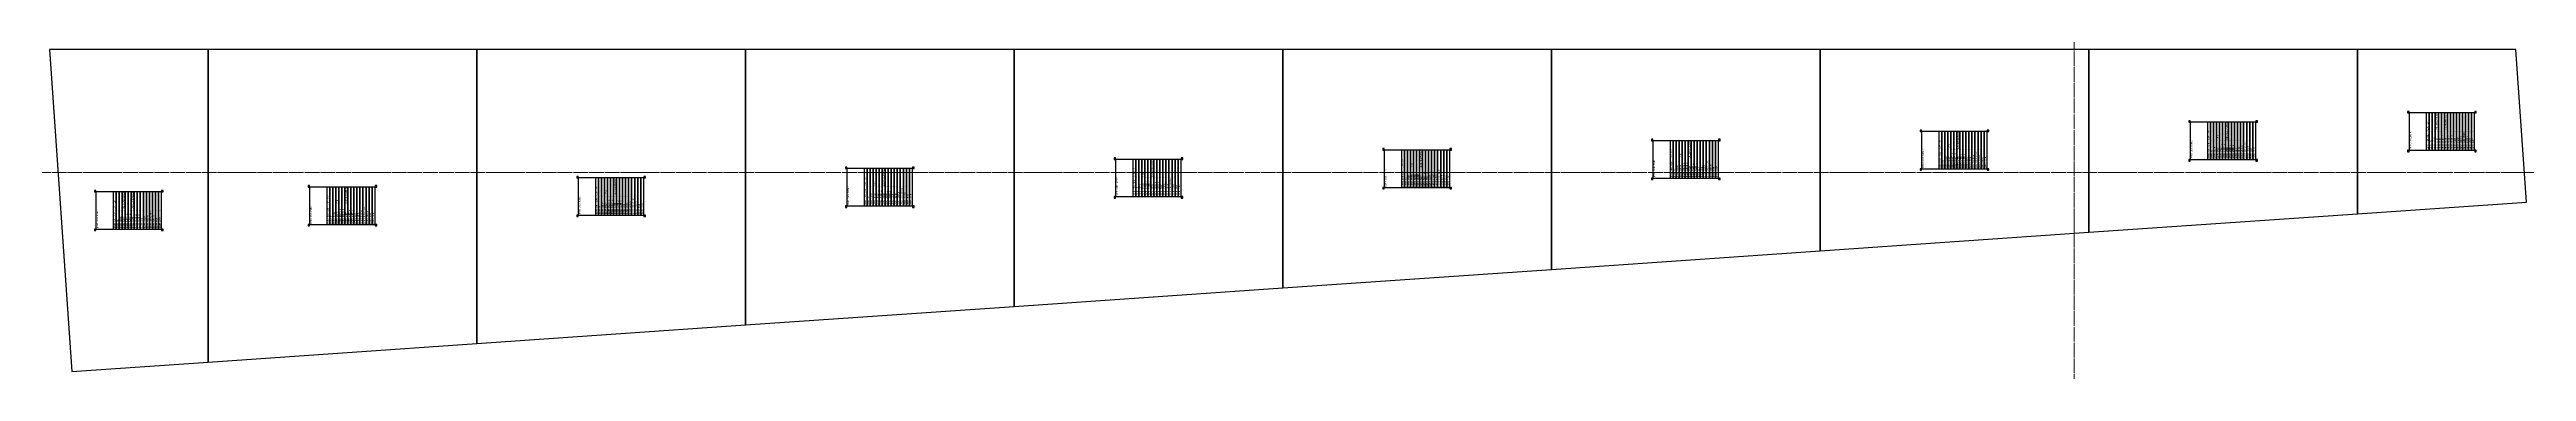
# Model space of a CAD drawing. Header units: millimetres. Extents: x -70132 to 394080, y -1879526 to 121974.
# Drawn here: x 233416 to 244479, y -278887 to -277449 of the extents above; entities that cross this region are included whole.
import ezdxf
from ezdxf.enums import TextEntityAlignment as Align

# ---------------------------------------------------------------- set-up
doc = ezdxf.new("R2010")
doc.units = ezdxf.units.MM
doc.linetypes.add('DPA_Grid _ Level 100', pattern=[10, 5.5, -1.6, 1.3, -1.6])
for name, color, linetype in [('009 - AHP_06_DATA_TEXT', 3, 'Continuous'), ('009 - AHP_06_PANEL_MAIN_COLOR_2', 2, 'Continuous'), ('C0x_300HK_CODE_DEF_SUB', 250, 'Continuous')]:
    doc.layers.add(name, color=color, linetype=linetype)
doc.layers.add('S-GRID', color=251, linetype='Continuous', lineweight=9)
doc.layers.add('S-GRID-IDEN', color=3, linetype='Continuous', lineweight=50)
doc.styles.add('Arial', font='arial.ttf', dxfattribs={"height": 1500})

# ---------------------------------------------------------------- blocks, each defined once
blk = doc.blocks.new('000_CKST-FAMELINE_CEILING06_CODE_PANEL')
at = {"layer": 'C0x_300HK_CODE_DEF_SUB', "color": 0}
for points in [[(-3000, 4885), (-2775, 4885), (-2775, 5110), (-3000, 5110)], [(-2775, 1435), (2775, 1435), (2775, 4885), (-2775, 4885)], [(2775, 4885), (3000, 4885), (3000, 5110), (2775, 5110)], [(-2775, 1885), (2775, 1885), (2775, 2335), (-2775, 2335)], [(-2775, 1435), (2775, 1435), (2775, 1885), (-2775, 1885)], [(-2775, 985), (2775, 985), (2775, 1435), (-2775, 1435)], [(-2775, 535), (2775, 535), (2775, 985), (-2775, 985)], [(-2775, 85), (2775, 85), (2775, 535), (-2775, 535)], [(-2775, -365), (2775, -365), (2775, 85), (-2775, 85)], [(-2775, -815), (2775, -815), (2775, -365), (-2775, -365)], [(-2775, -1265), (2775, -1265), (2775, -815), (-2775, -815)], [(-2775, -1715), (2775, -1715), (2775, -1265), (-2775, -1265)], [(-2775, -2165), (2775, -2165), (2775, -1715), (-2775, -1715)], [(-2775, -2615), (2775, -2615), (2775, -2165), (-2775, -2165)], [(-2775, -3065), (2775, -3065), (2775, -2615), (-2775, -2615)], [(-2775, -3515), (2775, -3515), (2775, -3065), (-2775, -3065)], [(-2775, -3965), (2775, -3965), (2775, -3515), (-2775, -3515)], [(-3000, -5110), (-2775, -5110), (-2775, -4885), (-3000, -4885)], [(-2775, -4415), (2775, -4415), (2775, -3965), (-2775, -3965)], [(-2775, -4865), (2775, -4865), (2775, -4415), (-2775, -4415)], [(2775, -5110), (3000, -5110), (3000, -4885), (2775, -4885)]]:
    blk.add_lwpolyline(points, close=True, dxfattribs=at)
at = {"layer": 'C0x_300HK_CODE_DEF_SUB', "color": 0, "style": 'Arial'}
for s, p in [('panel_code_name', (-2625, 4580)), (':', (17, 4580)), ('panel_matt_type', (-2625, 2030)), ('panel_no', (-2625, 1580)), ('panel_name', (-2625, 1130)), ('panel_length', (-2625, 680)), ('panel_length_1', (-2625, 230)), ('panel_length_2', (-2625, -220)), (':', (17, 2030)), (':', (17, 1580)), (':', (17, 1130)), (':', (17, 680)), (':', (17, 211)), ('panel_width', (-2625, -670)), ('panel_width_2', (-2625, -1120)), ('panel_width_3', (-2625, -1570)), ('panel_color', (-2625, -2020)), ('panel_shape', (-2625, -2470)), ('panel_add-on', (-2625, -2920)), ('panel_date-create', (-2625, -3370)), ('panel_station', (-2625, -3820)), (':', (17, -220)), (':', (17, -670)), (':', (17, -1120)), (':', (17, -1570)), (':', (17, -2020)), (':', (17, -2470)), (':', (17, -2920)), (':', (17, -3370)), (':', (17, -3820)), ('panel_level', (-2625, -4270)), ('panel_zone', (-2625, -4720)), (':', (17, -4270)), (':', (17, -4720))]:
    blk.add_text(s, height=225, dxfattribs=at).set_placement(p)
blk.add_attdef('panel_code_name', text='', height=225, dxfattribs=at).set_placement((179, 4805), align=Align.TOP_LEFT)
for tag, p in [('panel_matt_type', (179, 2030)), ('panel_no', (179, 1580)), ('panel_name', (179, 1130)), ('panel_length', (179, 680)), ('panel_length_2', (179, 230)), ('panel_length_3', (179, -220)), ('panel_width', (179, -670)), ('panel_width_2', (179, -1120)), ('panel_width_3', (179, -1570)), ('panel_color', (179, -2020)), ('panel_shape', (179, -2470)), ('panel_add-on', (179, -2920)), ('panel_date-create', (179, -3370)), ('panel_station', (179, -3820)), ('panel_level', (179, -4270)), ('panel_zone', (179, -4720))]:
    blk.add_attdef(tag, p, '', height=225, dxfattribs=at)
blk = doc.blocks.new('Grid - 100 Scale-586761-MULTIPURPOSE LEVEL - REFLECTED CEILING')
at = {"layer": 'S-GRID-IDEN'}
blk.add_circle((0, 0), 4.5, dxfattribs=at)
blk = doc.blocks.new('A$C6d7102a0')
at = {"layer": 'S-GRID', "linetype": 'DPA_Grid _ Level 100'}
for p, q in [((-49860, -18460), (-49860, 82732)), ((-44200, -18460), (-44200, 82732)), ((-34700, -18460), (-34700, 82732)), ((-21200, -18460), (-21200, 82732)), ((-12500, -18460), (-12500, 82732)), ((0, -18460), (0, 82732)), ((13000, -18460), (13000, 82732)), ((24400, -18460), (24400, 82732)), ((35289, -18460), (35289, 82732)), ((46689, -18460), (46689, 82732)), ((58600, -18460), (58600, 82732)), ((70000, -18460), (70000, 82732)), ((81400, -18460), (81400, 82732)), ((92800, -18460), (92800, 82732)), ((104200, -18460), (104200, 82732)), ((115600, -18460), (115600, 82732)), ((127000, -18460), (127000, 82732)), ((138400, -18460), (138400, 82732)), ((149800, -18460), (149800, 82732)), ((161200, -18460), (161200, 82732)), ((172600, -18460), (172600, 82732)), ((185100, -18460), (185100, 82732)), ((195400, -18460), (195400, 82732)), ((205400, -18460), (205400, 82732)), ((242552, 7930), (-80511, 7930)), ((242552, 0), (-80511, 0)), ((242552, -9385), (-80511, -9385))]:
    blk.add_line(p, q, dxfattribs=at)
at = {"layer": 'S-GRID-IDEN', "xscale": 499.9999999999994, "yscale": 499.9999999999994, "zscale": 499.9999999999994}
for p in [(-49860, 84982), (-44200, 84982), (-34700, 84982), (-21200, 84982), (-12500, 84982), (0, 84982), (13000, 84982), (24400, 84982), (35800, 84982), (47200, 84982), (58600, 84982), (70000, 84982), (81400, 84982), (92800, 84982), (104200, 84982), (115600, 84982), (127000, 84982), (138400, 84982), (149800, 84982), (161200, 84982), (172600, 84982), (185100, 84982), (195400, 84982), (205400, 84982)]:
    blk.add_blockref('Grid - 100 Scale-586761-MULTIPURPOSE LEVEL - REFLECTED CEILING', p, dxfattribs=at)
at = {"layer": 'S-GRID-IDEN', "xscale": 499.9999999999997, "yscale": 499.9999999999997, "zscale": 499.9999999999997, "rotation": 90}
for p in [(-82761, 7930), (-82761, 0), (-82761, -9385)]:
    blk.add_blockref('Grid - 100 Scale-586761-MULTIPURPOSE LEVEL - REFLECTED CEILING', p, dxfattribs=at)
at = {"layer": 'S-GRID-IDEN', "lineweight": 9, "char_height": 2000, "attachment_point": 1, "style": 'Arial'}
for s, insert, width in [('2', (-45016, 86061), 1883.97), ('3', (-35516, 86061), 1883.97), ('6', (-816, 86061), 1883.97), ('8', (23584, 86061), 1883.97), ('9', (34984, 86061), 1883.97), ('10', (45606, 86061), 3767.93), ('12', (68406, 86061), 3767.93), ('13', (79806, 86061), 3767.93), ('16', (114006, 86061), 3767.93), ('18', (136806, 86061), 3767.93), ('19', (148206, 86061), 3767.93), ('20', (159606, 86061), 3767.93), ('21', (171006, 86061), 3767.93), ('22', (183506, 86061), 3767.93), ('23', (193806, 86061), 3767.93), ('24', (203806, 86061), 3767.93), ('1', (-50676, 86061), 1883.97), ('4', (-22016, 86061), 1883.97), ('5', (-13316, 86061), 1883.97), ('7', (12184, 86061), 1883.97), ('11', (57006, 86061), 3767.93), ('14', (91206, 86061), 3767.93), ('15', (102606, 86061), 3767.93), ('17', (125406, 86061), 3767.93), ('A', (-83760, 8949), 2284.81), ('B', (-83760, 1019), 2284.81), ('C', (-83825, -8366), 2445.15)]:
    blk.add_mtext(s, dxfattribs=dict(at, insert=insert, width=width))

msp = doc.modelspace()

# ---------------------------------------------------------------- linework, layer by layer
at = {"layer": '009 - AHP_06_PANEL_MAIN_COLOR_2', "linetype": 'Continuous', "transparency": 33554585}
for p, q in [((234123.6, -278844.9), (234123.6, -277448.8)), ((235323.6, -278762.1), (235323.6, -277448.8)), ((236523.6, -278679.2), (236523.6, -277448.8)), ((237723.6, -278596.4), (237723.6, -277448.8)), ((238923.6, -278513.6), (238923.6, -277448.8)), ((240123.6, -278430.7), (240123.6, -277448.8)), ((241323.6, -278347.9), (241323.6, -277448.8)), ((242523.6, -278265.1), (242523.6, -277448.8)), ((243723.6, -278182.2), (243723.6, -277448.8))]:
    msp.add_line(p, q, dxfattribs=at)
at = {"layer": '009 - AHP_06_PANEL_MAIN_COLOR_2'}
for points in [[(234123.6, -277448.8), (233415.5, -277448.8), (233514.8, -278886.9), (234123.6, -278844.9)], [(235323.6, -277448.8), (234123.6, -277448.8), (234123.6, -278844.9), (235323.6, -278762.1)], [(236523.6, -277448.8), (235323.6, -277448.8), (235323.6, -278762.1), (236523.6, -278679.2)], [(237723.6, -277448.8), (236523.6, -277448.8), (236523.6, -278679.2), (237723.6, -278596.4)], [(238923.6, -277448.8), (237723.6, -277448.8), (237723.6, -278596.4), (238923.6, -278513.6)], [(240123.6, -277448.8), (238923.6, -277448.8), (238923.6, -278513.6), (240123.6, -278430.7)], [(241323.6, -277448.8), (240123.6, -277448.8), (240123.6, -278430.7), (241323.6, -278347.9)], [(242523.6, -277448.8), (241323.6, -277448.8), (241323.6, -278347.9), (242523.6, -278265.1)], [(243723.6, -277448.8), (242523.6, -277448.8), (242523.6, -278265.1), (243723.6, -278182.2)], [(244431.7, -277448.8), (243723.6, -277448.8), (243723.6, -278182.2), (244478.7, -278130.1)]]:
    msp.add_lwpolyline(points, close=True, dxfattribs=at)

# ---------------------------------------------------------------- block references
msp.add_blockref('A$C6d7102a0', (57358.6, -268613.8))
at = {"layer": '009 - AHP_06_DATA_TEXT', "xscale": 0.03, "yscale": 0.03, "zscale": 0.03, "rotation": 90}
for p, values in [((243123.6, -277856.9), {'panel_matt_type': 'C06_TZP', 'panel_length': '1200', 'panel_width': '816.234247538727'}), ((244101.2, -277815.5), {'panel_matt_type': 'C06_TZP', 'panel_length': '755.104502501665', 'panel_width': '733.398898117768'}), ((239523.6, -277981.2), {'panel_matt_type': 'C06_TZP', 'panel_length': '1200', 'panel_width': '1064.74029580172'}), ((240723.6, -277939.8), {'panel_matt_type': 'C06_TZP', 'panel_length': '1200', 'panel_width': '981.904946380761'}), ((241923.6, -277898.4), {'panel_matt_type': 'C06_TZP', 'panel_length': '1200', 'panel_width': '899.069596959802'}), ((235923.6, -278105.4), {'panel_matt_type': 'C06_TZP', 'panel_length': '1200', 'panel_width': '1313.24634406471'}), ((237123.6, -278064), {'panel_matt_type': 'C06_TZP', 'panel_length': '1200', 'panel_width': '1230.41099464369'}), ((238323.6, -278022.6), {'panel_matt_type': 'C06_TZP', 'panel_length': '1200', 'panel_width': '1147.57564522268'}), ((233769.6, -278167.9), {'panel_matt_type': 'C06_TZP', 'panel_length': '708.07649700623', 'panel_width': '1438.10715461051'}), ((234723.6, -278146.9), {'panel_matt_type': 'C06_TZP', 'panel_length': '1200', 'panel_width': '1396.08169348567'})]:
    msp.add_blockref('000_CKST-FAMELINE_CEILING06_CODE_PANEL', p, dxfattribs=at).add_auto_attribs(values)

doc.saveas('drawing.dxf')
